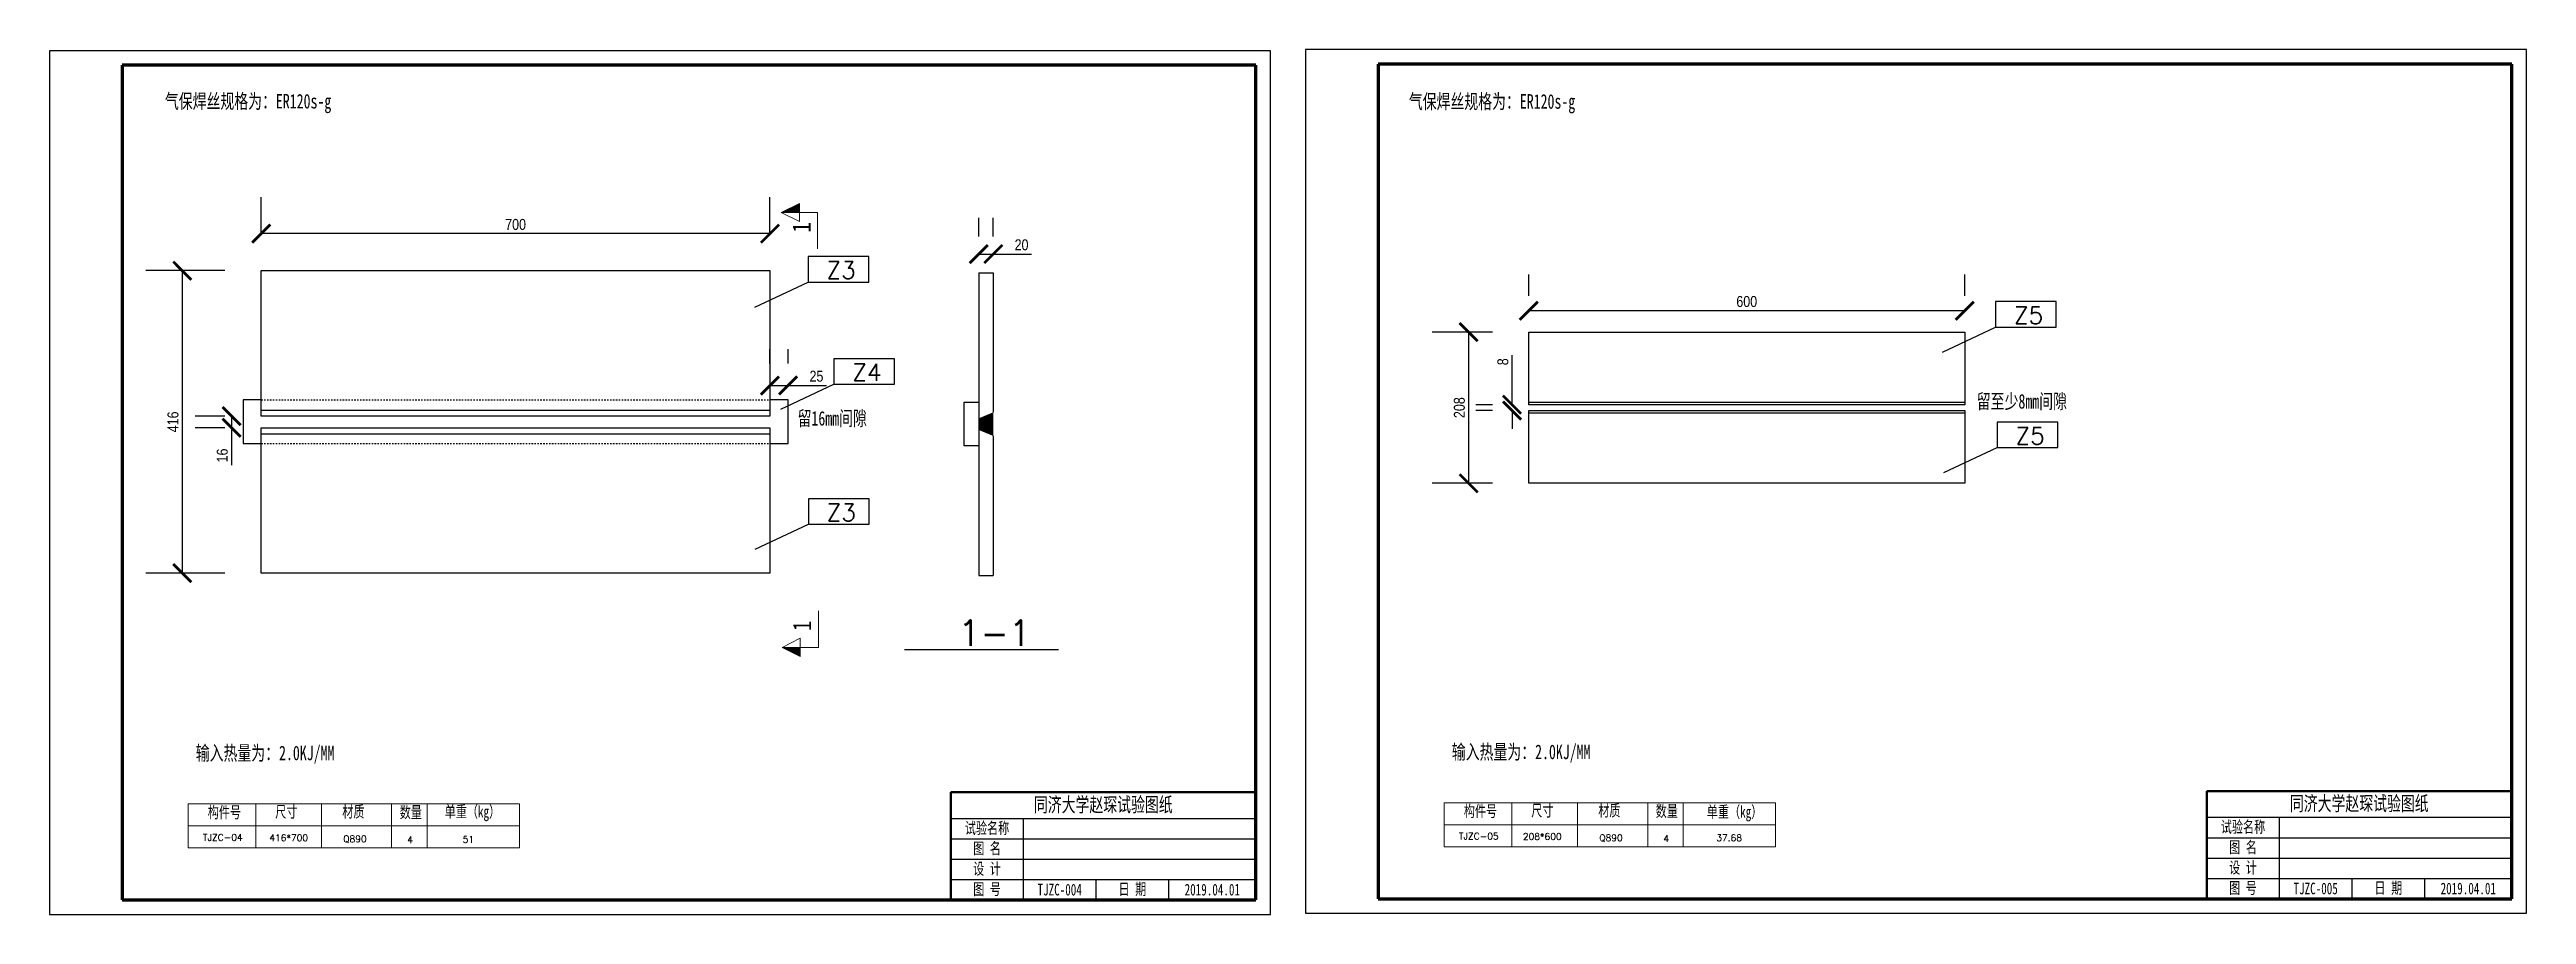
# Model space of a CAD drawing. Header units: millimetres. Extents: x 432021 to 740255325, y -4502358683 to 220992.
# Drawn here: x 439099 to 442507, y 219801 to 220990 of the extents above; entities that cross this region are included whole.
import ezdxf

# ---------------------------------------------------------------- set-up
doc = ezdxf.new("R2010")
doc.units = ezdxf.units.MM
doc.header["$PDMODE"] = 3
doc.linetypes.add('XKITLINE00', pattern=[0])
doc.linetypes.add('XKITLINE02', pattern=[4, 2, -2])
doc.layers.add('CONTOUR_OUTER', color=1, linetype='Continuous')
doc.layers.add('图框线', color=111, linetype='Continuous')
for name, color, linetype, lineweight in [('剖面', 1, 'Continuous', 0), ('总说明', 7, 'Continuous', 20), ('标注', 3, 'Continuous', 13)]:
    doc.layers.add(name, color=color, linetype=linetype, lineweight=lineweight)
doc.styles.add('Arial', font='arial.ttf')
doc.styles.add('Arial Narrow', font='ARIALN.TTF')
doc.styles.add('长仿宋5', font='', dxfattribs={"width": 0.7, "height": 100})
doc.styles.add('长仿宋5mm', font='simfang.ttf', dxfattribs={"width": 0.7, "height": 65})
doc.styles.add('黑体', font='simhei.ttf', dxfattribs={"height": 1})
doc.styles.get('长仿宋5').set_extended_font_data('FangSong_GB2312')
doc.dimstyles.get("Standard").update_dxf_attribs({"dimscale": 50, "dimtxt": 0.3, "dimasz": 0.5, "dimexe": 1, "dimexo": 1, "dimgap": 0.1, "dimtad": 1, "dimdec": 0, "dimzin": 0, "dimdsep": 46, "dimtxsty": 'Arial Narrow', "dimblk": 'ARCHTICK', "dimcen": 1, "dimclrt": 2, "dimadec": 0, "dimazin": 0, "dimtfac": 1, "dimtdec": 0, "dimtofl": 0, "dimtmove": 0, "dimatfit": 3, "dimldrblk": 'ARCHTICK', "dimfxl": 1, "dimtfill": 1, "dimtolj": 1, "dimtzin": 0, "dimarcsym": 1})

msp = doc.modelspace()

# ---------------------------------------------------------------- texts
at = {"color": 1, "char_height": 20, "width": 420, "attachment_point": 5, "style": '长仿宋5'}
for s, insert in [('{\\fSimSun|b0|i0|c134|p2;气保焊丝规格为：ER120s-g}', (439372.3, 220916.1)), ('{\\fSimSun|b0|i0|c134|p2;气保焊丝规格为：ER120s-g}', (441084, 220915.8)), ('{\\fSimSun|b0|i0|c134|p2;输入热量为：2.0KJ/MM}', (439395.7, 220020.5)), ('{\\fSimSun|b0|i0|c134|p2;输入热量为：2.0KJ/MM}', (441124.1, 220022))]:
    msp.add_mtext(s, dxfattribs=dict(at, insert=insert))
at = {"color": 4, "char_height": 20, "width": 420, "attachment_point": 5, "style": '长仿宋5'}
for s, insert in [('{\\fSimSun|b0|i0|c134|p2;留16mm间隙}', (440176.1, 220482.1)), ('{\\fSimSun|b0|i0|c134|p2;留至少8mm间隙}', (441813.1, 220505.5))]:
    msp.add_mtext(s, dxfattribs=dict(at, insert=insert))
at = {"color": 0, "attachment_point": 5}
for s, insert, char_height, width, style in [('{\\fSimSun|b0|i0|c134|p2;同济大学赵琛试验图纸}', (440549.1, 219950.8), 20, 420, '长仿宋5'), ('{\\fSimSun|b0|i0|c134|p2;同济大学赵琛试验图纸}', (442277.4, 219952.4), 20, 420, '长仿宋5'), ('试验名称', (440389.1, 219918.8), 16, 100, '长仿宋5mm'), ('试验名称', (442117.4, 219920.4), 16, 100, '长仿宋5mm'), ('图 名', (440389.1, 219890.8), 16, 100, '长仿宋5mm'), ('设 计', (442117.4, 219864.4), 16, 100, '长仿宋5mm'), ('图 名', (442117.4, 219892.4), 16, 100, '长仿宋5mm'), ('设 计', (440389.1, 219862.8), 16, 100, '长仿宋5mm'), ('图 号', (440389.1, 219834.8), 16, 100, '长仿宋5mm'), ('{\\fSimSun|b0|i0|c134|p2;日 期}', (440589.1, 219834.8), 16, 100, '长仿宋5mm'), ('{\\fSimSun|b0|i0|c134|p2;2019.04.01}', (440699.1, 219834.8), 16, 120, '长仿宋5mm'), ('图 号', (442117.4, 219836.4), 16, 100, '长仿宋5mm'), ('{\\fSimSun|b0|i0|c134|p2;日 期}', (442317.4, 219836.4), 16, 100, '长仿宋5mm'), ('{\\fSimSun|b0|i0|c134|p2;2019.04.01}', (442427.4, 219836.4), 16, 120, '长仿宋5mm')]:
    msp.add_mtext(s, dxfattribs=dict(at, insert=insert, char_height=char_height, width=width, style=style))
at = {"color": 7, "char_height": 16, "width": 100, "attachment_point": 5, "style": '长仿宋5mm'}
for s, insert in [('{\\fSimSun|b0|i0|c134|p2;TJZC-004}', (440489.1, 219834.8)), ('{\\fSimSun|b0|i0|c134|p2;TJZC-005}', (442217.4, 219836.4))]:
    msp.add_mtext(s, dxfattribs=dict(at, insert=insert))
at = {"layer": 'CONTOUR_OUTER', "color": 1, "attachment_point": 1, "style": 'Arial'}
for s, insert, char_height, width in [('{\\Ftxt,gbcbig|c134;Z3}', (440168.2, 220698.7), 23.49, 8600.581), ('{\\Ftxt,gbcbig|c134;Z5}', (441802.2, 220636.6), 23.49, 8600.581), ('{\\Ftxt,gbcbig|c134;Z4}', (440203.7, 220558.2), 23.49, 8600.581), ('{\\Ftxt,gbcbig|c134;Z5}', (441804.3, 220470.8), 23.49, 8600.581), ('{\\Ftxt,gbcbig|c134;Z3}', (440168.5, 220365.4), 23.49, 8600.581), ('{\\Ftxt,gbcbig|c134;1-1}', (440349.7, 220205.7), 35.235, 12900.871), ('{\\Ftxt,gbcbig|c134;TJZC-04}', (439310.2, 219911.4), 9.161, 3354.227), ('{\\Ftxt,gbcbig|c134;416*700}', (439401.5, 219910.8), 9.161, 3354.227), ('{\\Ftxt,gbcbig|c134;Q890}', (439503.2, 219909.2), 9.161, 3354.227), ('{\\Ftxt,gbcbig|c134;51}', (439667.5, 219908.7), 9.161, 3354.227), ('{\\Ftxt,gbcbig|c134;TJZC-05}', (441038.5, 219913), 9.161, 3354.227), ('{\\Ftxt,gbcbig|c134;208*600}', (441126.4, 219912.6), 9.161, 3354.227), ('{\\Ftxt,gbcbig|c134;Q890}', (441231.6, 219910.7), 9.161, 3354.227), ('{\\Ftxt,gbcbig|c134;4}', (441319.7, 219909.7), 9.161, 3354.227), ('{\\Ftxt,gbcbig|c134;37.68}', (441392.6, 219910.8), 9.161, 3354.227), ('{\\Ftxt,gbcbig|c134;4}', (439591.3, 219908.1), 9.161, 3354.227)]:
    msp.add_mtext(s, dxfattribs=dict(at, insert=insert, char_height=char_height, width=width))
at = {"layer": '总说明', "color": 7, "char_height": 16, "width": 1110, "attachment_point": 1, "style": '长仿宋5mm'}
for s, insert in [('构件号', (439316.8, 219949.4)), ('尺寸', (439409.6, 219950.2)), ('材质', (439501.9, 219950.3)), ('数量', (439580.9, 219949.5)), ('单重（kg）', (439642.8, 219950.3)), ('构件号', (441045.2, 219951)), ('尺寸', (441138, 219951.8)), ('材质', (441230.2, 219951.8)), ('数量', (441309.2, 219951.1)), ('单重（kg）', (441379.6, 219950))]:
    msp.add_mtext(s, dxfattribs=dict(at, insert=insert))

# ---------------------------------------------------------------- blocks, each defined once
blk = doc.blocks.new('_ArchTick')
at = {"color": 0, "linetype": 'ByBlock', "const_width": 0.15}
blk.add_lwpolyline([(-0.5, -0.5), (0.5, 0.5)], dxfattribs=at)
blk = doc.blocks.new('*D318')
at = {"layer": 'CONTOUR_OUTER', "color": 0, "lineweight": -2}
for p, q in [((439390.4, 220736.3), (439390.4, 220787.2)), ((440090.4, 220736.3), (440090.4, 220787.2)), ((440090.4, 220737.2), (439390.4, 220737.2))]:
    blk.add_line(p, q, dxfattribs=at)
at = {"layer": 'Defpoints', "color": 0}
for p in [(439390.4, 220737.2), (439390.4, 220686.3), (440090.4, 220686.3)]:
    blk.add_point(p, dxfattribs=at)
at = {"layer": 'CONTOUR_OUTER', "color": 0, "lineweight": -2, "xscale": 25, "yscale": 25, "zscale": 25, "rotation": 180}
blk.add_blockref('_ArchTick', (439390.4, 220737.2), dxfattribs=at)
at = {"layer": 'CONTOUR_OUTER', "color": 0, "lineweight": -2, "xscale": 25, "yscale": 25, "zscale": 25}
blk.add_blockref('_ArchTick', (440090.4, 220737.2), dxfattribs=at)
at = {"layer": 'CONTOUR_OUTER', "color": 2, "insert": (439740.4, 220749.8), "char_height": 15, "attachment_point": 5, "style": 'Arial Narrow', "bg_fill": 3, "box_fill_scale": 1.1, "bg_fill_color": 256, "bg_fill_true_color": 13158600, "bg_fill_transparency": 11121148}
blk.add_mtext('\\A1;700', dxfattribs=at)
blk = doc.blocks.new('*D324')
at = {"layer": 'CONTOUR_OUTER', "color": 0, "lineweight": -2}
for p, q in [((439340.4, 220486.3), (439299.5, 220486.3)), ((439340.4, 220470.3), (439299.5, 220470.3)), ((439349.5, 220486.3), (439349.5, 220470.3)), ((439349.5, 220470.3), (439349.5, 220418.8))]:
    blk.add_line(p, q, dxfattribs=at)
at = {"layer": 'Defpoints', "color": 0}
for p in [(439349.5, 220470.3), (439390.4, 220486.3), (439390.4, 220470.3)]:
    blk.add_point(p, dxfattribs=at)
at = {"layer": 'CONTOUR_OUTER', "color": 0, "lineweight": -2, "xscale": 25, "yscale": 25, "zscale": 25}
for p, rotation in [((439349.5, 220486.3), 90), ((439349.5, 220470.3), 270)]:
    blk.add_blockref('_ArchTick', p, dxfattribs=dict(at, rotation=rotation))
at = {"layer": 'CONTOUR_OUTER', "color": 2, "insert": (439336.8, 220432.1), "char_height": 15, "attachment_point": 5, "rotation": 90, "style": 'Arial Narrow', "bg_fill": 3, "box_fill_scale": 1.1, "bg_fill_color": 256, "bg_fill_true_color": 13158600, "bg_fill_transparency": 5145400}
blk.add_mtext('\\A1;16', dxfattribs=at)
blk = doc.blocks.new('*D325')
at = {"layer": 'CONTOUR_OUTER', "color": 0, "lineweight": -2}
for p, q in [((439340.4, 220686.3), (439231.7, 220686.3)), ((439281.7, 220686.3), (439281.7, 220270.3)), ((439340.4, 220270.3), (439231.7, 220270.3))]:
    blk.add_line(p, q, dxfattribs=at)
at = {"layer": 'Defpoints', "color": 0}
for p in [(439390.4, 220686.3), (439281.7, 220270.3), (439390.4, 220270.3)]:
    blk.add_point(p, dxfattribs=at)
at = {"layer": 'CONTOUR_OUTER', "color": 0, "lineweight": -2, "xscale": 25, "yscale": 25, "zscale": 25}
for p, rotation in [((439281.7, 220686.3), 90), ((439281.7, 220270.3), 270)]:
    blk.add_blockref('_ArchTick', p, dxfattribs=dict(at, rotation=rotation))
at = {"layer": 'CONTOUR_OUTER', "color": 2, "insert": (439269, 220478.3), "char_height": 15, "attachment_point": 5, "rotation": 90, "style": 'Arial Narrow', "bg_fill": 3, "box_fill_scale": 1.1, "bg_fill_color": 256, "bg_fill_true_color": 13158600, "bg_fill_transparency": 10837052}
blk.add_mtext('\\A1;416', dxfattribs=at)
blk = doc.blocks.new('A$C4D7D7F2F')
at = {"layer": 'CONTOUR_OUTER', "color": 3}
for p, q in [((25, 60), (0, 60)), ((0, 60), (0, 0)), ((0, 0), (25, 0))]:
    blk.add_line(p, q, dxfattribs=at)
blk = doc.blocks.new('A$C138E6461')
at = {"layer": 'CONTOUR_OUTER', "color": 3}
for p, q in [((0, 416), (0, 0)), ((0, 416), (20, 416)), ((20, 416), (20, 224.3)), ((20, 191.7), (20, 0)), ((0, 0), (20, 0))]:
    blk.add_line(p, q, dxfattribs=at)
blk = doc.blocks.new('A$C5B7B5DC4')
at = {"layer": '剖面'}
blk.add_hatch(color=6, dxfattribs=at).paths.add_polyline_path([(50, 0), (0, 25), (50, 25)], flags=17)
at = {"layer": '剖面', "color": 6, "linetype": 'XKITLINE00', "lineweight": 0}
for p, q in [((100, 25), (100, 125)), ((0, 25), (50, 50)), ((0, 25), (50, 0)), ((100, 25), (0, 25)), ((50, 0), (50, 50))]:
    blk.add_line(p, q, dxfattribs=at)
at = {"layer": '剖面', "color": 6, "style": '黑体', "width": 0.85}
blk.add_text('1', height=50, rotation=90, dxfattribs=at).set_placement((79.9, 69.8))
blk = doc.blocks.new('A$C2F5866FA')
at = {"layer": '剖面'}
blk.add_hatch(color=6, dxfattribs=at).paths.add_polyline_path([(50, 100), (0, 100), (50, 125)], flags=17)
at = {"layer": '剖面', "color": 6, "linetype": 'XKITLINE00', "lineweight": 0}
for p, q in [((0, 100), (50, 125)), ((50, 75), (0, 100)), ((100, 100), (0, 100)), ((50, 125), (50, 75)), ((100, 100), (100, 0))]:
    blk.add_line(p, q, dxfattribs=at)
at = {"layer": '剖面', "color": 6, "style": '黑体', "width": 0.85}
blk.add_text('1', height=50, rotation=90, dxfattribs=at).set_placement((81.1, 44.8))
blk = doc.blocks.new('*D367')
at = {"layer": 'CONTOUR_OUTER', "color": 0, "lineweight": -2}
for p, q in [((440377.7, 220733.2), (440377.7, 220759.1)), ((440397.7, 220733.2), (440397.7, 220759.1)), ((440377.7, 220709.1), (440397.7, 220709.1)), ((440397.7, 220709.1), (440450.4, 220709.1))]:
    blk.add_line(p, q, dxfattribs=at)
at = {"layer": 'Defpoints', "color": 0}
for p in [(440397.7, 220709.1), (440377.7, 220683.2), (440397.7, 220683.2)]:
    blk.add_point(p, dxfattribs=at)
at = {"layer": 'CONTOUR_OUTER', "color": 0, "lineweight": -2, "xscale": 25, "yscale": 25, "zscale": 25, "rotation": 180}
blk.add_blockref('_ArchTick', (440377.7, 220709.1), dxfattribs=at)
at = {"layer": 'CONTOUR_OUTER', "color": 0, "lineweight": -2, "xscale": 25, "yscale": 25, "zscale": 25}
blk.add_blockref('_ArchTick', (440397.7, 220709.1), dxfattribs=at)
at = {"layer": 'CONTOUR_OUTER', "color": 2, "insert": (440436.6, 220721.8), "char_height": 15, "attachment_point": 5, "style": 'Arial Narrow', "bg_fill": 3, "box_fill_scale": 1.1, "bg_fill_color": 256, "bg_fill_true_color": 13158600, "bg_fill_transparency": 11188044}
blk.add_mtext('\\A1;20', dxfattribs=at)
blk = doc.blocks.new('*D379')
at = {"layer": 'CONTOUR_OUTER', "color": 0, "lineweight": -2}
for p, q in [((440090.4, 220558.8), (440090.4, 220578.4)), ((440115.4, 220558.8), (440115.4, 220578.4)), ((440090.4, 220528.4), (440115.4, 220528.4)), ((440115.4, 220528.4), (440168.3, 220528.4))]:
    blk.add_line(p, q, dxfattribs=at)
at = {"layer": 'Defpoints', "color": 0}
for p in [(440115.4, 220528.4), (440090.4, 220508.8), (440115.4, 220508.8)]:
    blk.add_point(p, dxfattribs=at)
at = {"layer": 'CONTOUR_OUTER', "color": 0, "lineweight": -2, "xscale": 25, "yscale": 25, "zscale": 25, "rotation": 180}
blk.add_blockref('_ArchTick', (440090.4, 220528.4), dxfattribs=at)
at = {"layer": 'CONTOUR_OUTER', "color": 0, "lineweight": -2, "xscale": 25, "yscale": 25, "zscale": 25}
blk.add_blockref('_ArchTick', (440115.4, 220528.4), dxfattribs=at)
at = {"layer": 'CONTOUR_OUTER', "color": 2, "insert": (440154.4, 220541.1), "char_height": 15, "attachment_point": 5, "style": 'Arial Narrow', "bg_fill": 3, "box_fill_scale": 1.1, "bg_fill_color": 256, "bg_fill_true_color": 13158600, "bg_fill_transparency": 6376372}
blk.add_mtext('\\A1;25', dxfattribs=at)
blk = doc.blocks.new('A$C506E562D')
at = {"layer": 'CONTOUR_OUTER', "color": 4}
blk.add_line((0, 0), (73.2, 34.4), dxfattribs=at)
blk.add_lwpolyline([(73.2, 34.4), (156.7, 34.4), (156.7, 69.4), (73.2, 69.4)], close=True, dxfattribs=at)
blk = doc.blocks.new('*D414')
at = {"layer": 'CONTOUR_OUTER', "color": 0, "lineweight": -2}
for p, q in [((441134.5, 220651.9), (441134.5, 220681.1)), ((441734.5, 220651.9), (441734.5, 220681.1)), ((441734.5, 220631.1), (441134.5, 220631.1))]:
    blk.add_line(p, q, dxfattribs=at)
at = {"layer": 'Defpoints', "color": 0}
for p in [(441134.5, 220631.1), (441134.5, 220601.9), (441734.5, 220601.9)]:
    blk.add_point(p, dxfattribs=at)
at = {"layer": 'CONTOUR_OUTER', "color": 0, "lineweight": -2, "xscale": 25, "yscale": 25, "zscale": 25, "rotation": 180}
blk.add_blockref('_ArchTick', (441134.5, 220631.1), dxfattribs=at)
at = {"layer": 'CONTOUR_OUTER', "color": 0, "lineweight": -2, "xscale": 25, "yscale": 25, "zscale": 25}
blk.add_blockref('_ArchTick', (441734.5, 220631.1), dxfattribs=at)
at = {"layer": 'CONTOUR_OUTER', "color": 2, "insert": (441434.5, 220643.8), "char_height": 15, "attachment_point": 5, "style": 'Arial Narrow', "bg_fill": 3, "box_fill_scale": 1.1, "bg_fill_color": 256, "bg_fill_true_color": 13158600, "bg_fill_transparency": 2204360}
blk.add_mtext('\\A1;600', dxfattribs=at)
blk = doc.blocks.new('*D420')
at = {"layer": 'CONTOUR_OUTER', "color": 0, "lineweight": -2}
for p, q in [((441111.6, 220501.9), (441111.6, 220570)), ((441084.5, 220501.9), (441061.6, 220501.9)), ((441084.5, 220493.9), (441061.6, 220493.9)), ((441111.6, 220493.9), (441111.6, 220468.9))]:
    blk.add_line(p, q, dxfattribs=at)
at = {"layer": 'Defpoints', "color": 0}
for p in [(441111.6, 220501.9), (441134.5, 220501.9), (441134.5, 220493.9)]:
    blk.add_point(p, dxfattribs=at)
at = {"layer": 'CONTOUR_OUTER', "color": 0, "lineweight": -2, "xscale": 25, "yscale": 25, "zscale": 25}
for p, rotation in [((441111.6, 220501.9), 270), ((441111.6, 220493.9), 90)]:
    blk.add_blockref('_ArchTick', p, dxfattribs=dict(at, rotation=rotation))
at = {"layer": 'CONTOUR_OUTER', "color": 2, "insert": (441099, 220561), "char_height": 15, "attachment_point": 5, "rotation": 90, "style": 'Arial Narrow', "bg_fill": 3, "box_fill_scale": 1.1, "bg_fill_color": 256, "bg_fill_true_color": 13158600, "bg_fill_transparency": 2204360}
blk.add_mtext('\\A1;8', dxfattribs=at)
blk = doc.blocks.new('*D421')
at = {"layer": 'CONTOUR_OUTER', "color": 0, "lineweight": -2}
for p, q in [((441084.5, 220601.9), (441001.8, 220601.9)), ((441051.8, 220601.9), (441051.8, 220393.9)), ((441084.5, 220393.9), (441001.8, 220393.9))]:
    blk.add_line(p, q, dxfattribs=at)
at = {"layer": 'Defpoints', "color": 0}
for p in [(441134.5, 220601.9), (441051.8, 220393.9), (441134.5, 220393.9)]:
    blk.add_point(p, dxfattribs=at)
at = {"layer": 'CONTOUR_OUTER', "color": 0, "lineweight": -2, "xscale": 25, "yscale": 25, "zscale": 25}
for p, rotation in [((441051.8, 220601.9), 90), ((441051.8, 220393.9), 270)]:
    blk.add_blockref('_ArchTick', p, dxfattribs=dict(at, rotation=rotation))
at = {"layer": 'CONTOUR_OUTER', "color": 2, "insert": (441039.1, 220497.9), "char_height": 15, "attachment_point": 5, "rotation": 90, "style": 'Arial Narrow', "bg_fill": 3, "box_fill_scale": 1.1, "bg_fill_color": 256, "bg_fill_true_color": 13158600, "bg_fill_transparency": 2204296}
blk.add_mtext('\\A1;208', dxfattribs=at)

# ---------------------------------------------------------------- hatches: boundary and pattern name
at = {"layer": 'CONTOUR_OUTER'}
h = msp.add_hatch(color=1, dxfattribs=at)
edge = h.paths.add_edge_path(flags=17)
edge.add_line((440377.7, 220483.2), (440397.6, 220491.5))
edge = h.paths.add_edge_path(flags=17)
edge.add_line((440377.7, 220467.2), (440397.7, 220458.9))
edge = h.paths.add_edge_path(flags=17)
edge.add_line((440397.6, 220491.5), (440397.7, 220458.9))
edge = h.paths.add_edge_path(flags=17)
edge.add_line((440377.7, 220483.2), (440377.7, 220467.2))
h.paths.add_polyline_path([(440377.7, 220483.2), (440377.7, 220467.2), (440397.7, 220458.9), (440397.6, 220491.5)])

# ---------------------------------------------------------------- linework, layer by layer
at = {"color": 0, "lineweight": 50}
for p, q in [((440339.1, 219968.8), (440759.1, 219968.8)), ((442067.4, 219970.4), (442487.4, 219970.4))]:
    msp.add_line(p, q, dxfattribs=at)
at = {"layer": 'CONTOUR_OUTER', "color": 3}
for p, q in [((441134.5, 220505.2), (441734.5, 220505.2)), ((441134.5, 220490.6), (441734.5, 220490.6))]:
    msp.add_line(p, q, dxfattribs=at)
at = {"layer": 'CONTOUR_OUTER', "color": 1}
msp.add_line((440275.6, 220165.2), (440487.6, 220165.2), dxfattribs=at)
at = {"layer": 'CONTOUR_OUTER', "color": 3}
for points in [[(439390.4, 220686.3), (440090.4, 220686.3), (440090.4, 220486.3), (439390.4, 220486.3)], [(441134.5, 220601.9), (441734.5, 220601.9), (441734.5, 220501.9), (441134.5, 220501.9)], [(440357.7, 220445.4), (440357.7, 220505.4), (440377.7, 220505.4), (440377.7, 220445.4)], [(441134.5, 220493.9), (441734.5, 220493.9), (441734.5, 220393.9), (441134.5, 220393.9)], [(439390.4, 220470.3), (440090.4, 220470.3), (440090.4, 220270.3), (439390.4, 220270.3)]]:
    msp.add_lwpolyline(points, close=True, dxfattribs=at)
at = {"layer": '图框线', "color": 0}
for p, q in [((440779.1, 220988.8), (439099.1, 220988.8)), ((439099.1, 220988.8), (439099.1, 219800.8)), ((440779.1, 219800.8), (440779.1, 220988.8)), ((442507.4, 220990.4), (440827.4, 220990.4)), ((440827.4, 220990.4), (440827.4, 219802.4)), ((442507.4, 219802.4), (442507.4, 220990.4)), ((439099.1, 219800.8), (440779.1, 219800.8)), ((440827.4, 219802.4), (442507.4, 219802.4))]:
    msp.add_line(p, q, dxfattribs=at)
at = {"layer": '图框线', "color": 0, "lineweight": 100}
for p, q in [((440759.1, 220968.8), (439199.1, 220968.8)), ((439199.1, 220968.8), (439199.1, 219820.8)), ((440759.1, 219820.8), (440759.1, 220968.8)), ((442487.4, 220970.4), (440927.4, 220970.4)), ((440927.4, 220970.4), (440927.4, 219822.4)), ((442487.4, 219822.4), (442487.4, 220970.4)), ((439199.1, 219820.8), (440759.1, 219820.8)), ((440927.4, 219822.4), (442487.4, 219822.4))]:
    msp.add_line(p, q, dxfattribs=at)
at = {"layer": '图框线', "color": 0, "lineweight": 50, "ltscale": 5}
for p, q in [((440339.1, 219968.8), (440339.1, 219820.8)), ((442067.4, 219970.4), (442067.4, 219822.4))]:
    msp.add_line(p, q, dxfattribs=at)
at = {"layer": '图框线', "color": 0, "ltscale": 5}
for p, q in [((440339.1, 219932.8), (440759.1, 219932.8)), ((440439.1, 219820.8), (440439.1, 219932.8)), ((442067.4, 219934.4), (442487.4, 219934.4)), ((442167.4, 219822.4), (442167.4, 219934.4)), ((440339.1, 219904.8), (440759.1, 219904.8)), ((440339.1, 219876.8), (440759.1, 219876.8)), ((442067.4, 219906.4), (442487.4, 219906.4)), ((442067.4, 219878.4), (442487.4, 219878.4)), ((440339.1, 219848.8), (440759.1, 219848.8)), ((440539.1, 219820.8), (440539.1, 219848.8)), ((440639.1, 219820.8), (440639.1, 219848.8)), ((442067.4, 219850.4), (442487.4, 219850.4)), ((442267.4, 219822.4), (442267.4, 219850.4)), ((442367.4, 219822.4), (442367.4, 219850.4))]:
    msp.add_line(p, q, dxfattribs=at)
at = {"layer": '总说明', "color": 7}
for p, q in [((439289.9, 219952.9), (439745.6, 219952.9)), ((441018.3, 219954.5), (441473.9, 219954.5)), ((439289.9, 219922.6), (439745.6, 219922.6)), ((439289.9, 219922.6), (439745.6, 219922.6)), ((439289.9, 219922.6), (439745.6, 219922.6)), ((439379.8, 219922.6), (439745.6, 219922.6)), ((441018.3, 219924.2), (441473.9, 219924.2)), ((441018.3, 219924.2), (441473.9, 219924.2)), ((441018.3, 219924.2), (441473.9, 219924.2)), ((441108.2, 219924.2), (441473.9, 219924.2)), ((439289.9, 219892.3), (439745.6, 219892.3)), ((441018.3, 219893.9), (441473.9, 219893.9))]:
    msp.add_line(p, q, dxfattribs=at)
at = {"layer": '标注', "color": 0}
for p, q in [((439289.9, 219952.9), (439289.9, 219922.6)), ((439382.9, 219922.6), (439382.9, 219952.9)), ((439473.1, 219922.6), (439473.1, 219952.9)), ((439569.8, 219922.6), (439569.8, 219952.9)), ((439618.5, 219922.6), (439618.5, 219952.9)), ((439745.6, 219922.6), (439745.6, 219952.9)), ((441018.3, 219954.5), (441018.3, 219924.2)), ((441111.3, 219924.2), (441111.3, 219954.5)), ((441201.4, 219924.2), (441201.4, 219954.5)), ((441298.2, 219924.2), (441298.2, 219954.5)), ((441346.9, 219924.2), (441346.9, 219954.5)), ((441473.9, 219924.2), (441473.9, 219954.5))]:
    msp.add_line(p, q, dxfattribs=at)
for points in [[(439289.9, 219922.6), (439745.6, 219922.6), (439745.6, 219892.3), (439289.9, 219892.3)], [(439382.9, 219892.3), (439382.9, 219892.3), (439382.9, 219922.6), (439382.9, 219922.6)], [(439473.1, 219892.3), (439473.1, 219892.3), (439473.1, 219922.6), (439473.1, 219922.6)], [(439569.8, 219892.3), (439569.8, 219892.3), (439569.8, 219922.6), (439569.8, 219922.6)], [(439618.5, 219892.3), (439618.5, 219892.3), (439618.5, 219922.6), (439618.5, 219922.6)], [(441018.3, 219924.2), (441473.9, 219924.2), (441473.9, 219893.9), (441018.3, 219893.9)], [(441111.3, 219893.9), (441111.3, 219893.9), (441111.3, 219924.2), (441111.3, 219924.2)], [(441201.4, 219893.9), (441201.4, 219893.9), (441201.4, 219924.2), (441201.4, 219924.2)], [(441298.2, 219893.9), (441298.2, 219893.9), (441298.2, 219924.2), (441298.2, 219924.2)], [(441346.9, 219893.9), (441346.9, 219893.9), (441346.9, 219924.2), (441346.9, 219924.2)]]:
    msp.add_lwpolyline(points, close=True, dxfattribs=at)

# ---------------------------------------------------------------- block references
at = {"layer": 'CONTOUR_OUTER', "color": 1}
for name, p in [('A$C138E6461', (440377.7, 220267.2)), ('A$C506E562D', (441703.8, 220574.3)), ('A$C506E562D', (441705.9, 220408.5)), ('A$C506E562D', (440070.1, 220303.1))]:
    msp.add_blockref(name, p, dxfattribs=at)
at = {"layer": 'CONTOUR_OUTER', "color": 1, "rotation": 180}
msp.add_blockref('A$C4D7D7F2F', (440115.4, 220508.8), dxfattribs=at)
at = {"layer": 'CONTOUR_OUTER', "color": 1, "xscale": 0.5, "yscale": 0.5, "zscale": 0.5}
msp.add_blockref('A$C5B7B5DC4', (440107.1, 220155.7), dxfattribs=at)

msp.set_redraw_order([(e.dxf.handle, doc.entitydb.next_handle()) for e in msp.query("TEXT MTEXT ATTDEF DIMENSION ARC_DIMENSION")])  # texts and dimensions are drawn at this point

# ---------------------------------------------------------------- next in the draw order: dimensions: what is measured, and where the dimension line sits
at = {"layer": 'CONTOUR_OUTER', "color": 1}
for base, p1, p2, picture, middle in [((439390.4, 220737.2), (440090.4, 220686.3), (439390.4, 220686.3), '*D318', (439740.4, 220749.8)), ((440397.7, 220709.1), (440377.7, 220683.2), (440397.7, 220683.2), '*D367', (440436.6, 220721.8)), ((441134.5, 220631.1), (441734.5, 220601.9), (441134.5, 220601.9), '*D414', (441434.5, 220643.8))]:
    dim = msp.add_linear_dim(base=base, p1=p1, p2=p2, dimstyle='Standard', dxfattribs=at)
    dim.commit()
    dim.dimension.update_dxf_attribs({"geometry": picture, "text_midpoint": middle})
for base, p1, p2, picture, middle in [((441111.6, 220501.9), (441134.5, 220493.9), (441134.5, 220501.9), '*D420', (441099, 220561)), ((439349.5, 220470.3), (439390.4, 220486.3), (439390.4, 220470.3), '*D324', (439336.8, 220432.1))]:
    dim = msp.add_linear_dim(base=base, p1=p1, p2=p2, angle=90, dimstyle='Standard', dxfattribs=at)
    dim.commit()
    dim.dimension.update_dxf_attribs({"geometry": picture, "text_midpoint": middle})

# ---------------------------------------------------------------- next in the draw order: block references
at = {"layer": 'CONTOUR_OUTER', "color": 1, "xscale": 0.5, "yscale": 0.5, "zscale": 0.5}
msp.add_blockref('A$C2F5866FA', (440105.9, 220716.3), dxfattribs=at)
at = {"layer": 'CONTOUR_OUTER', "color": 1}
msp.add_blockref('A$C506E562D', (440069.7, 220636.3), dxfattribs=at)

# ---------------------------------------------------------------- next in the draw order: dimensions: what is measured, and where the dimension line sits
for base, p1, p2, picture, middle in [((439281.7, 220270.3), (439390.4, 220686.3), (439390.4, 220270.3), '*D325', (439269, 220478.3)), ((441051.8, 220393.9), (441134.5, 220601.9), (441134.5, 220393.9), '*D421', (441039.1, 220497.9))]:
    dim = msp.add_linear_dim(base=base, p1=p1, p2=p2, angle=90, dimstyle='Standard', dxfattribs=at)
    dim.commit()
    dim.dimension.update_dxf_attribs({"geometry": picture, "text_midpoint": middle})

# ---------------------------------------------------------------- next in the draw order: linework, layer by layer
at = {"layer": 'CONTOUR_OUTER', "color": 3, "linetype": 'XKITLINE02'}
for p, q in [((439390.4, 220508.8), (440090.4, 220508.8)), ((439390.4, 220448.8), (440090.4, 220448.8))]:
    msp.add_line(p, q, dxfattribs=at)
at = {"layer": 'CONTOUR_OUTER', "color": 3}
for p, q in [((439390.4, 220494.6), (440090.4, 220494.6)), ((439390.4, 220462), (440090.4, 220462.1))]:
    msp.add_line(p, q, dxfattribs=at)

# ---------------------------------------------------------------- next in the draw order: block references
at = {"layer": 'CONTOUR_OUTER', "color": 1}
msp.add_blockref('A$C4D7D7F2F', (439365.4, 220448.8), dxfattribs=at)

# ---------------------------------------------------------------- next in the draw order: dimensions: what is measured, and where the dimension line sits
dim = msp.add_linear_dim(base=(440115.4, 220528.4), p1=(440090.4, 220508.8), p2=(440115.4, 220508.8), dimstyle='Standard', dxfattribs=at)
dim.commit()
dim.dimension.update_dxf_attribs({"geometry": '*D379', "text_midpoint": (440154.4, 220541.1)})

# ---------------------------------------------------------------- next in the draw order: block references
msp.add_blockref('A$C506E562D', (440105.2, 220495.8), dxfattribs=at)

doc.saveas('drawing.dxf')
